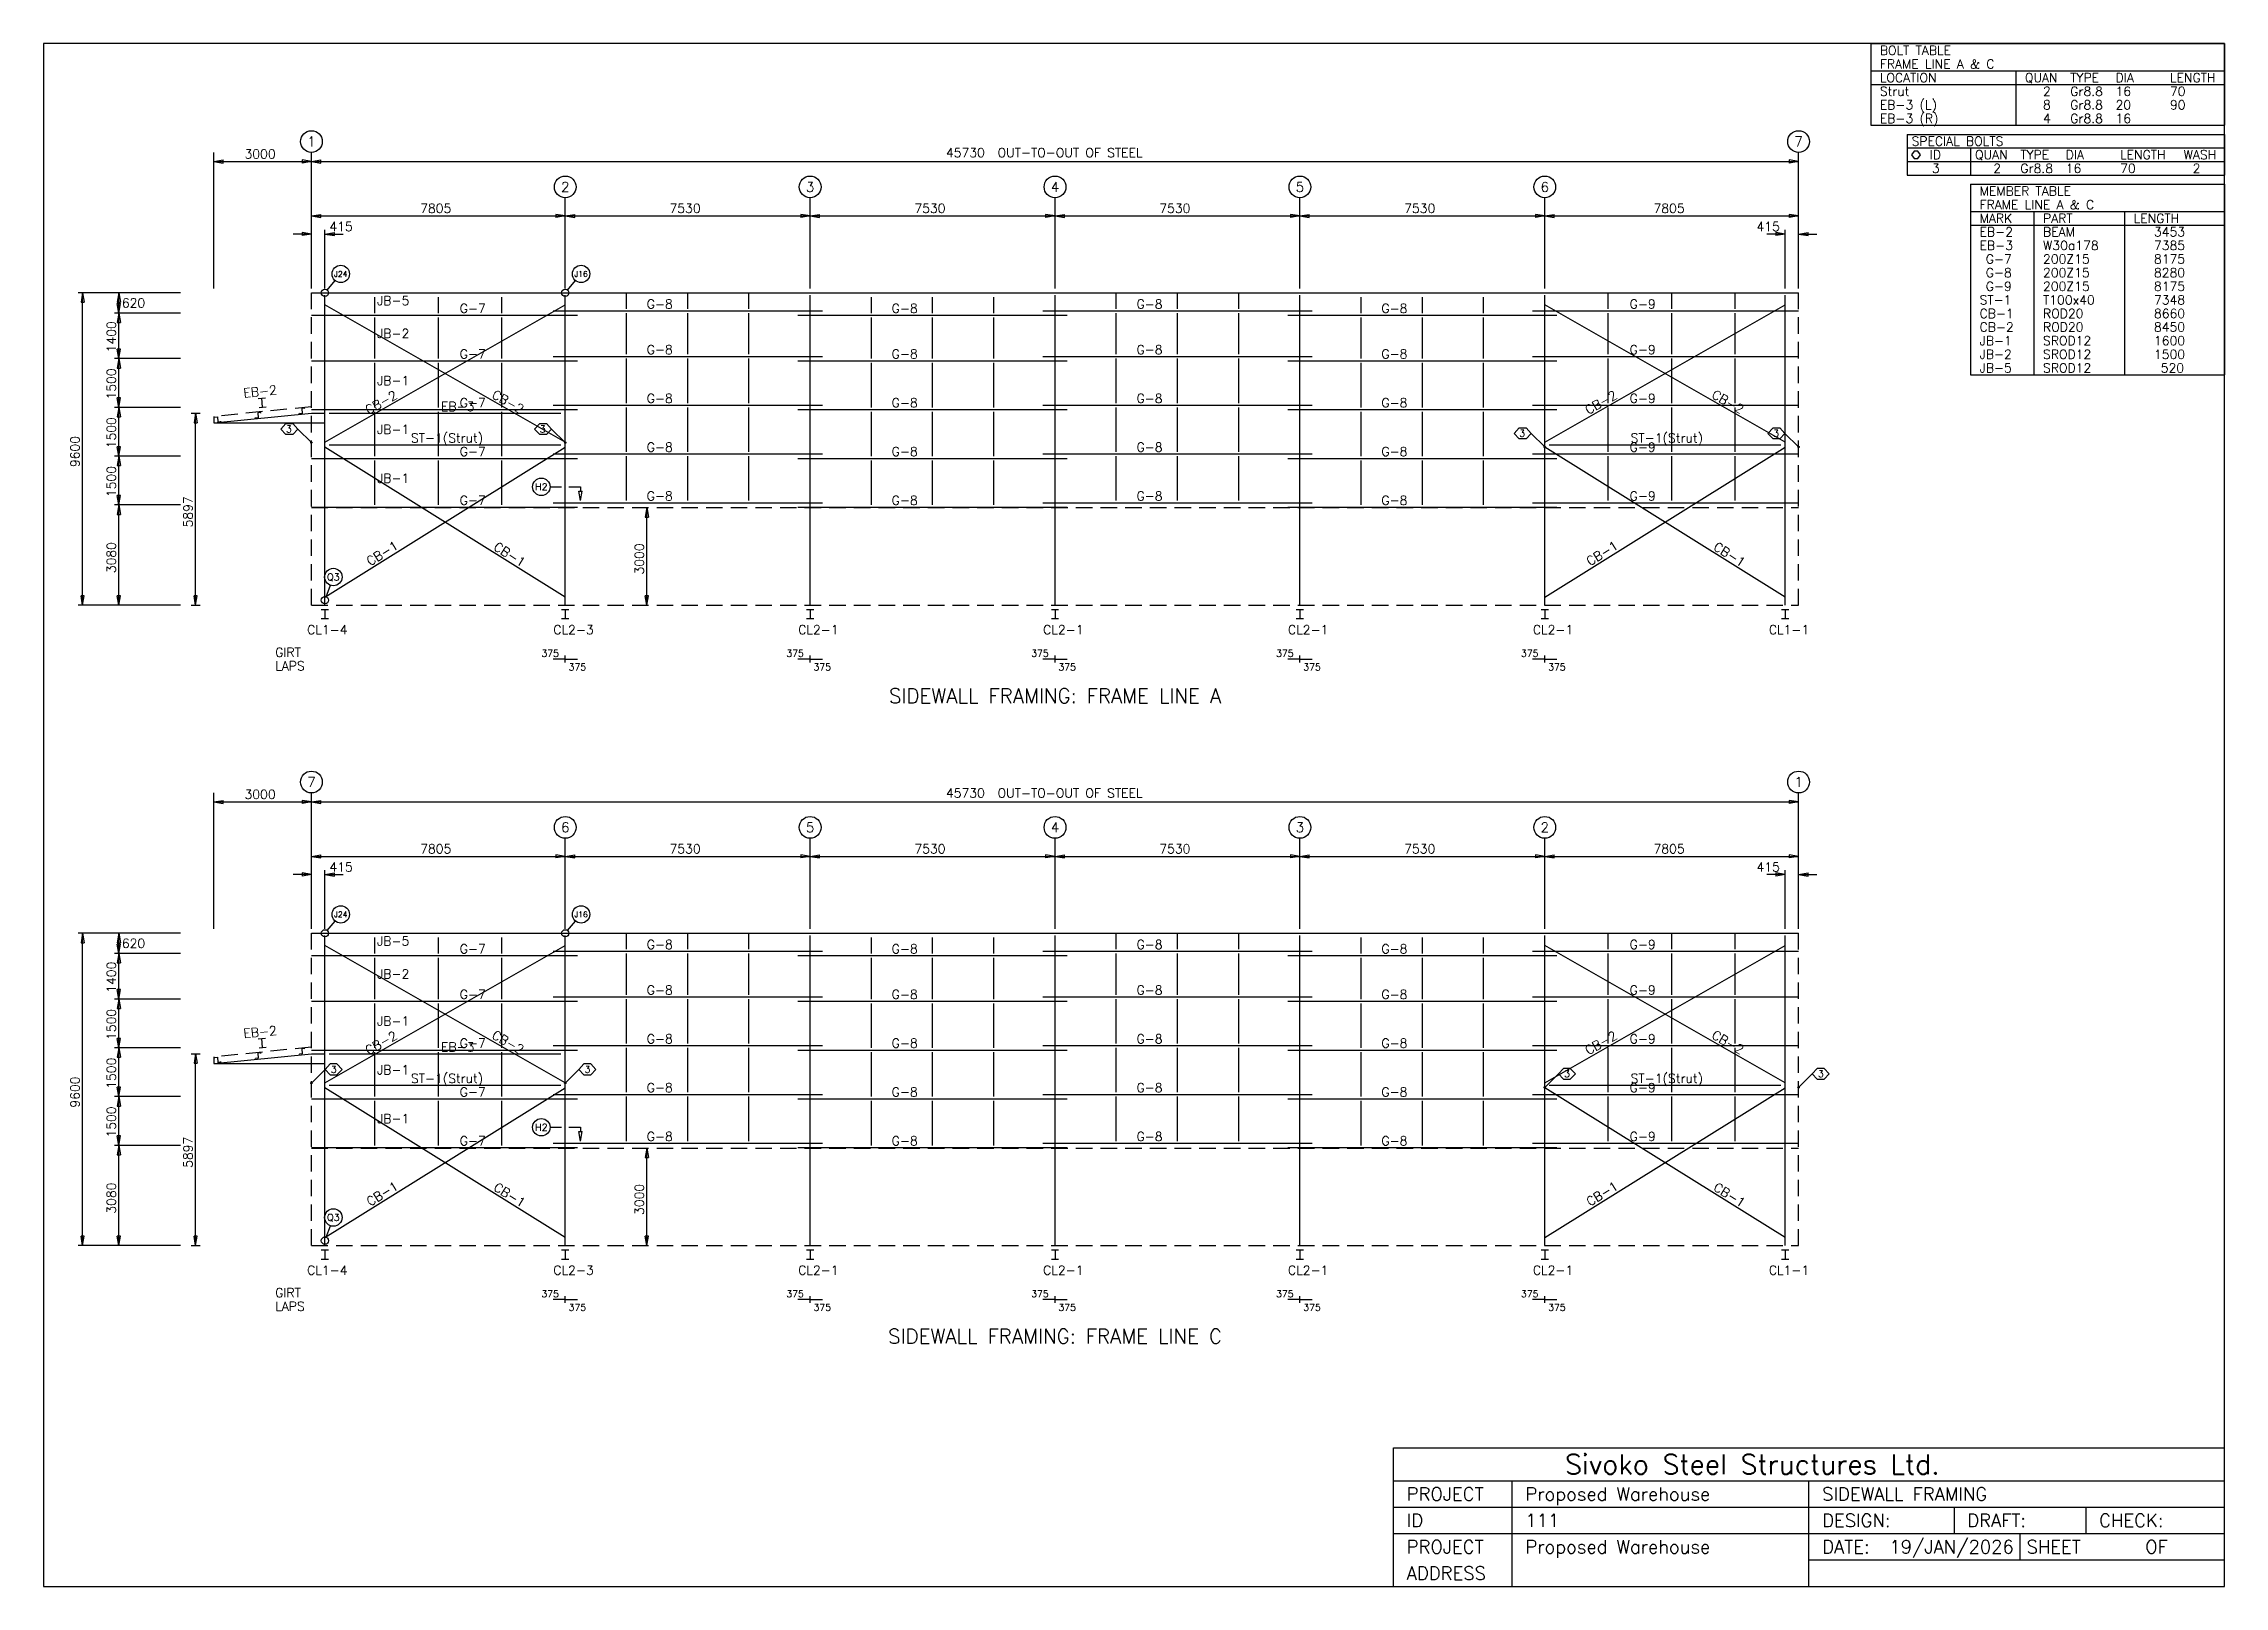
# Model space of a CAD drawing. Extents: x 0 to 67059, y 0 to 47420.
import ezdxf
from ezdxf.enums import TextEntityAlignment as Align

# ---------------------------------------------------------------- set-up
doc = ezdxf.new("R2010")
doc.units = 0
doc.linetypes.add('CONTIN', pattern=[0])
doc.linetypes.add('DASHED', pattern=[758.33, 506.93, -251.4])
doc.layers.get('0').update_dxf_attribs({"linetype": 'CONTIN'})
for name, color, linetype in [('1', 7, 'CONTIN'), ('10', 10, 'CONTIN'), ('11', 7, 'CONTIN'), ('12', 6, 'CONTIN'), ('13', 1, 'CONTIN'), ('14', 7, 'CONTIN'), ('15', 7, 'CONTIN'), ('2', 6, 'CONTIN'), ('22', 7, 'CONTIN'), ('26', 7, 'CONTIN'), ('3', 7, 'CONTIN'), ('4', 7, 'CONTIN'), ('5', 5, 'DASHED'), ('7', 7, 'CONTIN')]:
    doc.layers.add(name, color=color, linetype=linetype)
doc.styles.add('SIMPLEX', font='SIMPLEX')

msp = doc.modelspace()

# ---------------------------------------------------------------- texts
at = {"layer": '14', "style": 'SIMPLEX'}
for s, height, p in [('Sivoko Steel Structures Ltd.', 608.317322, (46781.3555, 3447.1311)), ('PROJECT', 405.544861, (41914.8164, 2636.04175)), ('Proposed Warehouse', 405.544861, (45564.7188, 2636.04175)), ('SIDEWALL FRAMING', 405.544861, (54689.4766, 2636.04175)), ('ID', 405.544861, (41914.8164, 1824.95178)), ('111', 405.544861, (45564.7188, 1824.95178)), ('DESIGN:', 405.544861, (54689.4766, 1824.95178)), ('DRAFT:', 405.544861, (59150.4688, 1824.95178)), ('CHECK:', 405.544861, (63205.9219, 1824.95178)), ('PROJECT', 405.544861, (41914.8164, 1013.86218)), ('Proposed Warehouse', 405.544861, (45564.7188, 1013.86218)), ('DATE:', 405.544861, (54689.4766, 1013.86218)), ('19/JAN/2026', 405.544861, (56757.7617, 1013.86218)), ('SHEET', 405.544861, (60975.4258, 1013.86218)), ('OF', 405.544861, (64625.332, 1013.86218)), ('ADDRESS', 405.544861, (41914.8164, 202.77243))]:
    msp.add_text(s, height=height, dxfattribs=at).set_placement(p)

# ---------------------------------------------------------------- blocks, each defined once
blk = doc.blocks.new('WCOL')
for p, q in [((-10.2, 0), (10.2, 0)), ((0, 0), (0, -25.4)), ((-10.2, -25.4), (10.2, -25.4))]:
    blk.add_line(p, q)
blk = doc.blocks.new('HEXAGON')
for p, q in [((7.6, 10.2), (0, 0)), ((0, 0), (7.6, -10.2)), ((17.8, 10.2), (7.6, 10.2)), ((25.4, 0), (17.8, 10.2)), ((17.8, -10.2), (25.4, 0)), ((7.6, -10.2), (17.8, -10.2))]:
    blk.add_line(p, q)
blk = doc.blocks.new('ARROW')
for p, q in [((0, 0), (-290, 48)), ((-290, 48), (-290, -48)), ((0, 0), (-290, -48))]:
    blk.add_line(p, q)
blk = doc.blocks.new('ARROWP')
for p, q in [((0, 0), (-290, 48)), ((-290, 48), (-290, -48)), ((0, 0), (-290, -48))]:
    blk.add_line(p, q)
blk = doc.blocks.new('CUTSEC')
at = {"layer": '7'}
for p, q in [((-468.40427, 0), (-111.52484, 0)), ((111.524841, 0), (468.404297, 0)), ((468.404297, 0), (468.404297, 133.829819))]:
    blk.add_line(p, q, dxfattribs=at)
at = {"layer": '7', "rotation": 90}
blk.add_blockref('ARROWP', (468.404297, 423.794373), dxfattribs=at)
blk = doc.blocks.new('ZCOL')
for p, q in [((10.2, 0), (0, 0)), ((0, 0), (0, -25.4)), ((10.2, -2.5), (10.2, 0)), ((-10.2, -25.4), (-10.2, -22.9)), ((0, -25.4), (-10.2, -25.4))]:
    blk.add_line(p, q)
blk = doc.blocks.new('SW1FRM')
at = {"layer": '1'}
for p, q in [((0, 9600), (8157.6958, 9600)), ((1951.25085, 8980), (1951.25085, 9466.1709)), ((3902.49878, 8980), (3902.49878, 9466.1709)), ((5853.75, 8980), (5853.75, 9466.1709)), ((7452.30469, 9600), (15687.6963, 9600)), ((9687.50098, 9113.8291), (9687.50098, 9600)), ((11570.001, 9113.8291), (11570.001, 9600)), ((13452.499, 9113.8291), (13452.499, 9600)), ((14982.3057, 9600), (23217.6953, 9600)), ((17217.5, 8980), (17217.5, 9466.1709)), ((19100.002, 8980), (19100.002, 9466.1709)), ((20982.498, 8980), (20982.498, 9466.1709)), ((22512.3066, 9600), (30747.6953, 9600)), ((24747.502, 9113.8291), (24747.502, 9600)), ((26630.002, 9113.8291), (26630.002, 9600)), ((28512.502, 9113.8291), (28512.502, 9600)), ((30042.3047, 9600), (38277.6953, 9600)), ((32277.5, 8980), (32277.5, 9466.1709)), ((34160, 8980), (34160, 9466.1709)), ((36042.5, 8980), (36042.5, 9466.1709)), ((37572.3047, 9600), (45730, 9600)), ((39876.25, 9113.8291), (39876.25, 9600)), ((41827.5, 9113.8291), (41827.5, 9600)), ((43778.75, 9113.8291), (43778.75, 9600)), ((0, 8913.08496), (8180.00049, 8913.08496)), ((415, 5006.2002), (7804.99951, 9228.28516)), ((7804.99951, 5006.2002), (415, 9228.28516)), ((1951.25085, 7580), (1951.25085, 8846.1709)), ((3902.49878, 7580), (3902.49878, 8846.1709)), ((5853.75, 7580), (5853.75, 8846.1709)), ((7430, 9046.91406), (15710.002, 9046.91406)), ((9687.50098, 7713.8291), (9687.50098, 8980)), ((11570.001, 7713.8291), (11570.001, 8980)), ((13452.499, 7713.8291), (13452.499, 8980)), ((14960, 8913.08496), (23240.002, 8913.08496)), ((17217.5, 7580), (17217.5, 8846.1709)), ((19100.002, 7580), (19100.002, 8846.1709)), ((20982.498, 7580), (20982.498, 8846.1709)), ((22490, 9046.91406), (30770, 9046.91406)), ((24747.502, 7713.8291), (24747.502, 8980)), ((26630.002, 7713.8291), (26630.002, 8980)), ((28512.502, 7713.8291), (28512.502, 8980)), ((30020, 8913.08496), (38300, 8913.08496)), ((32277.5, 7580), (32277.5, 8846.1709)), ((34160, 7580), (34160, 8846.1709)), ((36042.5, 7580), (36042.5, 8846.1709)), ((37550, 9046.91406), (45730, 9046.91406)), ((37925, 5006.2002), (45314.9961, 9228.28516)), ((45314.9961, 5006.2002), (37925, 9228.28516)), ((39876.25, 7713.8291), (39876.25, 8980)), ((41827.5, 7713.8291), (41827.5, 8980)), ((43778.75, 7713.8291), (43778.75, 8980)), ((0, 7513.08545), (8180.00049, 7513.08545)), ((1951.25085, 6080), (1951.25085, 7446.1709)), ((3902.49878, 6080), (3902.49878, 7446.1709)), ((5853.75, 6080), (5853.75, 7446.1709)), ((7430, 7646.91455), (15710.002, 7646.91455)), ((9687.50098, 6213.82959), (9687.50098, 7580)), ((11570.001, 6213.82959), (11570.001, 7580)), ((13452.499, 6213.82959), (13452.499, 7580)), ((14960, 7513.08545), (23240.002, 7513.08545)), ((17217.5, 6080), (17217.5, 7446.1709)), ((19100.002, 6080), (19100.002, 7446.1709)), ((20982.498, 6080), (20982.498, 7446.1709)), ((22490, 7646.91455), (30770, 7646.91455)), ((24747.502, 6213.82959), (24747.502, 7580)), ((26630.002, 6213.82959), (26630.002, 7580)), ((28512.502, 6213.82959), (28512.502, 7580)), ((30020, 7513.08545), (38300, 7513.08545)), ((32277.5, 6080), (32277.5, 7446.1709)), ((34160, 6080), (34160, 7446.1709)), ((36042.5, 6080), (36042.5, 7446.1709)), ((37550, 7646.91455), (45730, 7646.91455)), ((39876.25, 6213.82959), (39876.25, 7580)), ((41827.5, 6213.82959), (41827.5, 7580)), ((43778.75, 6213.82959), (43778.75, 7580)), ((7430, 6146.91504), (15710.002, 6146.91504)), ((9687.50098, 4713.82959), (9687.50098, 6080)), ((11570.001, 4713.82959), (11570.001, 6080)), ((13452.499, 4713.82959), (13452.499, 6080)), ((22490, 6146.91504), (30770, 6146.91504)), ((24747.502, 4713.82959), (24747.502, 6080)), ((26630.002, 4713.82959), (26630.002, 6080)), ((28512.502, 4713.82959), (28512.502, 6080)), ((37550, 6146.91504), (45730, 6146.91504)), ((39876.25, 4713.82959), (39876.25, 6080)), ((41827.5, 4713.82959), (41827.5, 6080)), ((43778.75, 4713.82959), (43778.75, 6080)), ((-3000.0095, 5599.99854), (0, 5900.00049)), ((-3000.0095, 5599.99854), (0, 5599.99854)), ((-3000.0095, 5599.99854), (-3000.0095, 5599.99854)), ((0, 6013.08496), (8180.00049, 6013.08496)), ((0, 5900.00049), (415, 5900.00049)), ((0, 5599.99854), (415, 5599.99854)), ((548.82983, 5896.7998), (7671.17139, 5896.7998)), ((1951.25085, 4580), (1951.25085, 5946.17041)), ((3902.49878, 4580), (3902.49878, 5946.17041)), ((5853.75, 4580), (5853.75, 5946.17041)), ((14960, 6013.08496), (23240.002, 6013.08496)), ((17217.5, 4580), (17217.5, 5946.17041)), ((19100.002, 4580), (19100.002, 5946.17041)), ((20982.498, 4580), (20982.498, 5946.17041)), ((30020, 6013.08496), (38300, 6013.08496)), ((32277.5, 4580), (32277.5, 5946.17041)), ((34160, 4580), (34160, 5946.17041)), ((36042.5, 4580), (36042.5, 5946.17041)), ((415, 250), (7804.99951, 4853.80029)), ((7804.99951, 250), (415, 4853.80029)), ((548.82983, 4930), (7671.17139, 4930)), ((37925, 250), (45314.9961, 4853.80029)), ((45314.9961, 250), (37925, 4853.80029)), ((38058.8281, 4930), (45181.1719, 4930)), ((0, 4513.08496), (8180.00049, 4513.08496)), ((1951.25085, 3080), (1951.25085, 4446.16992)), ((3902.49878, 3080), (3902.49878, 4446.16992)), ((5853.75, 3080), (5853.75, 4446.16992)), ((7430, 4646.91455), (15710.002, 4646.91455)), ((9687.50098, 3213.82983), (9687.50098, 4580)), ((11570.001, 3213.82983), (11570.001, 4580)), ((13452.499, 3213.82983), (13452.499, 4580)), ((14960, 4513.08496), (23240.002, 4513.08496)), ((17217.5, 3080), (17217.5, 4446.16992)), ((19100.002, 3080), (19100.002, 4446.16992)), ((20982.498, 3080), (20982.498, 4446.16992)), ((22490, 4646.91455), (30770, 4646.91455)), ((24747.502, 3213.82983), (24747.502, 4580)), ((26630.002, 3213.82983), (26630.002, 4580)), ((28512.502, 3213.82983), (28512.502, 4580)), ((30020, 4513.08496), (38300, 4513.08496)), ((32277.5, 3080), (32277.5, 4446.16992)), ((34160, 3080), (34160, 4446.16992)), ((36042.5, 3080), (36042.5, 4446.16992)), ((37550, 4646.91455), (45730, 4646.91455)), ((39876.25, 3213.82983), (39876.25, 4580)), ((41827.5, 3213.82983), (41827.5, 4580)), ((43778.75, 3213.82983), (43778.75, 4580)), ((0, 3013.08521), (8180.00049, 3013.08521)), ((7430, 3146.91479), (15710.002, 3146.91479)), ((14960, 3013.08521), (23240.002, 3013.08521)), ((22490, 3146.91479), (30770, 3146.91479)), ((30020, 3013.08521), (38300, 3013.08521)), ((37550, 3146.91479), (45730, 3146.91479))]:
    blk.add_line(p, q, dxfattribs=at)
at = {"layer": '12'}
for p, q in [((-2999.9998, 9733.83008), (-2999.9998, 13916.0107)), ((0, 9733.83008), (0, 13916.0107)), ((0.00017, 9733.83008), (0.00017, 13916.0107)), ((45730, 9733.83008), (45730, 13916.0107)), ((7804.99951, 9733.83008), (7804.99951, 12521.9502)), ((15335, 9733.83008), (15335, 12521.9502)), ((22865, 9733.83008), (22865, 12521.9502)), ((30395.002, 9733.83008), (30395.002, 12521.9502)), ((37925, 9733.83008), (37925, 12521.9502)), ((45730, 9733.83008), (45730, 12521.9502)), ((415, 9733.83008), (415, 11540.5322)), ((45314.9961, 9733.83008), (45314.9961, 11540.5322)), ((-6055.7808, 9600), (-7171.0288, 9600)), ((-4026.0283, 9600), (-6055.7808, 9600)), ((-5921.9507, 9600), (-5921.9507, 9600)), ((-4026.0283, 8980), (-6055.7808, 8980)), ((-5921.9507, 8980), (-5921.9507, 8980)), ((-5921.9507, 8980), (-5921.9507, 8980)), ((-4026.0283, 7580), (-6055.7808, 7580)), ((-5921.9507, 7580), (-5921.9507, 7580)), ((-5921.9507, 7580), (-5921.9507, 7580)), ((-4026.0283, 6080), (-6055.7808, 6080)), ((-5921.9507, 6080), (-5921.9507, 6080)), ((-5921.9507, 6080), (-5921.9507, 6080)), ((-3700.748, 5896.7998), (-3421.9355, 5896.7998)), ((-4026.0283, 4580), (-6055.7808, 4580)), ((-5921.9507, 4580), (-5921.9507, 4580)), ((-5921.9507, 4580), (-5921.9507, 4580)), ((-4026.0283, 3080), (-6055.7808, 3080)), ((-5921.9507, 3080), (-5921.9507, 3080)), ((-5921.9507, 3080), (-5921.9507, 3080)), ((-6055.7808, 0), (-7171.0288, 0)), ((-4026.0283, 0), (-6055.7808, 0)), ((-5921.9507, 0), (-5921.9507, 0)), ((-3700.748, 0), (-3421.9355, 0))]:
    blk.add_line(p, q, dxfattribs=at)
at = {"layer": '13'}
for centre in [(0, 14250.5859), (45730, 14250.5859), (7804.99951, 12856.5254), (15335, 12856.5254), (22865, 12856.5254), (30395.002, 12856.5254), (37925, 12856.5254)]:
    blk.add_circle(centre, 334.57452, dxfattribs=at)
at = {"layer": '2'}
for p, q in [((-3000, 13637.1982), (0, 13637.1982)), ((0, 13637.1982), (45730, 13637.1982)), ((0, 11406.7031), (-557.62421, 11406.7031)), ((0, 11964.3271), (45730, 11964.3271)), ((415, 11406.7031), (972.62415, 11406.7031)), ((45314.9961, 11406.7031), (44757.3711, 11406.7031)), ((45730, 11406.7031), (46287.625, 11406.7031)), ((-7037.1992, 0), (-7037.1992, 9600)), ((-5921.9507, 8980), (-5921.9507, 9600)), ((-5921.9507, 7580), (-5921.9507, 8980)), ((-5921.9507, 6080), (-5921.9507, 7580)), ((-5921.9507, 4580), (-5921.9507, 6080)), ((-3561.3416, 0), (-3561.3416, 5896.7998)), ((0, 4996.91504), (-418.21817, 5415.1333)), ((7804.99951, 4996.91504), (7386.78223, 5415.1333)), ((37925, 4863.08545), (37506.7813, 5281.30371)), ((45730, 4863.08545), (45311.7773, 5281.30371)), ((-5921.9507, 3080), (-5921.9507, 4580)), ((-5921.9507, 0), (-5921.9507, 3080)), ((10315, 0), (10315, 3000)), ((7804.99951, -1656.1438), (7430, -1656.1438)), ((7804.99951, -1760.6984), (7804.99951, -1551.5892)), ((7804.99951, -1760.6984), (7804.99951, -1551.5892)), ((7804.99951, -1656.1438), (8180.00049, -1656.1438)), ((15335, -1656.1438), (14960, -1656.1438)), ((15335, -1760.6984), (15335, -1551.5892)), ((15335, -1760.6984), (15335, -1551.5892)), ((15335, -1656.1438), (15710.002, -1656.1438)), ((22865, -1656.1438), (22490, -1656.1438)), ((22865, -1760.6984), (22865, -1551.5892)), ((22865, -1760.6984), (22865, -1551.5892)), ((22865, -1656.1438), (23240.002, -1656.1438)), ((30395.002, -1656.1438), (30020, -1656.1438)), ((30395.002, -1760.6984), (30395.002, -1551.5892)), ((30395.002, -1760.6984), (30395.002, -1551.5892)), ((30395.002, -1656.1438), (30770, -1656.1438)), ((37925, -1656.1438), (37550, -1656.1438)), ((37925, -1760.6984), (37925, -1551.5892)), ((37925, -1760.6984), (37925, -1551.5892)), ((37925, -1656.1438), (38300, -1656.1438))]:
    blk.add_line(p, q, dxfattribs=at)
for centre in [(0, 4996.91504), (7804.99951, 4996.91504), (37925, 4863.08545), (45730, 4863.08545)]:
    blk.add_circle(centre, 20.91091, dxfattribs=at)
at = {"layer": '4'}
for p, q in [((415, 0), (415, 9533.08496)), ((7804.99951, 0), (7804.99951, 9533.08496)), ((15335, 0), (15335, 9533.08496)), ((22865, 0), (22865, 9533.08496)), ((30395.002, 0), (30395.002, 9533.08496)), ((37925, 0), (37925, 9533.08496)), ((45314.9961, 0), (45314.9961, 9533.08496))]:
    blk.add_line(p, q, dxfattribs=at)
at = {"layer": '5'}
for p, q in [((0, 0), (0, 9600)), ((45730, 0), (45730, 9600)), ((0, 6100), (-3000, 5800)), ((-3000, 5800), (-3000, 5599.99854)), ((0, 0), (0, 3000)), ((0, 3000), (45730, 3000)), ((45730, 0), (45730, 3000)), ((0, 0), (45730, 0))]:
    blk.add_line(p, q, dxfattribs=at)
at = {"layer": '7'}
for p, q in [((486.68802, 9685.43164), (730.42731, 9975.90039)), ((7876.68799, 9685.43164), (8120.42773, 9975.90039)), ((453.14587, 257.1983), (582.84192, 613.51245))]:
    blk.add_line(p, q, dxfattribs=at)
for centre, radius in [((902.47864, 10180.9365), 267.65961), ((8292.47852, 10180.9365), 267.65961), ((415, 9600), 111.52484), ((7804.99951, 9600), 111.52484), ((7068.93652, 3637.62402), 267.65961), ((674.39209, 865.02838), 267.65961), ((415, 152.39999), 111.52484)]:
    blk.add_circle(centre, radius, dxfattribs=at)
at = {"layer": '10', "rotation": 5.711}
for name, p, xscale, yscale, zscale in [('WCOL', (-1500.0048, 6087.72119), 10.9768543, -10.976854, -10.976854), ('ZCOL', (-298.51117, 6047.8418), 8.75, 6.11771917, 6.11771917), ('ZCOL', (-2889.4265, 5788.75146), -8.75, 6.11771917, 6.11771917), ('ZCOL', (-1649.2555, 5912.76758), 8.75, 6.11771917, 6.11771917)]:
    blk.add_blockref(name, p, dxfattribs=dict(at, xscale=xscale, yscale=yscale, zscale=zscale))
at = {"layer": '10', "xscale": 10.9768543, "yscale": 10.9768543, "zscale": 10.9768543}
for p in [(415, -133.8298), (7804.99951, -133.8298), (15335, -133.8298), (22865, -133.8298), (30395.002, -133.8298), (37925, -133.8298), (45314.9961, -133.8298)]:
    blk.add_blockref('WCOL', p, dxfattribs=at)
at = {"layer": '2'}
for p, rotation in [((-3000, 13637.1982), 180), ((0, 13637.1982), 180), ((0, 11964.3271), 180), ((415, 11406.7031), 180), ((7804.99951, 11964.3271), 180), ((15335, 11964.3271), 180), ((22865, 11964.3271), 180), ((30395.002, 11964.3271), 180), ((37925, 11964.3271), 180), ((45730, 11406.7031), 180), ((-7037.1992, 9600), 90), ((-5921.9507, 9600), 90), ((-5921.9507, 8980), 270), ((-5921.9507, 8980), 90), ((-5921.9507, 7580), 270), ((-5921.9507, 7580), 90), ((-5921.9507, 6080), 270), ((-5921.9507, 6080), 90), ((-3561.3416, 5896.7998), 90), ((-5921.9507, 4580), 270), ((-5921.9507, 4580), 90), ((-5921.9507, 3080), 270), ((-5921.9507, 3080), 90), ((10315, 3000), 90), ((-7037.1992, 0), 270), ((-5921.9507, 0), 270), ((-3561.3416, 0), 270), ((10315, 0), 270)]:
    blk.add_blockref('ARROW', p, dxfattribs=dict(at, rotation=rotation))
for p in [(0, 13637.1982), (45730, 13637.1982), (0, 11406.7031), (7804.99951, 11964.3271), (15335, 11964.3271), (22865, 11964.3271), (30395.002, 11964.3271), (37925, 11964.3271), (45314.9961, 11406.7031), (45730, 11964.3271)]:
    blk.add_blockref('ARROW', p, dxfattribs=at)
at = {"layer": '2', "xscale": -20.581604, "yscale": 16.4652825, "zscale": 16.4652825}
for p in [(-418.21817, 5415.1333), (7386.78223, 5415.1333), (37506.7813, 5281.30371), (45311.7773, 5281.30371)]:
    blk.add_blockref('HEXAGON', p, dxfattribs=at)
at = {"layer": '7', "yscale": -1, "zscale": -1}
blk.add_blockref('CUTSEC', (7804.99951, 3637.62402), dxfattribs=at)
at = {"layer": '11', "style": 'SIMPLEX'}
for s, height, p in [('3000', 278.812103, (-2057.6243, 13730.1357)), ('45730', 278.812103, (19512.2852, 13771.0273)), ('7805', 278.812103, (3344.87573, 12057.2646)), ('7530', 278.812103, (11012.376, 12057.2646)), ('7530', 278.812103, (18542.377, 12057.2646)), ('7530', 278.812103, (26072.377, 12057.2646)), ('7530', 278.812103, (33602.375, 12057.2646)), ('7805', 278.812103, (41269.875, 12057.2646)), ('415', 278.812103, (554.40607, 11499.6406)), ('415', 278.812103, (44436.7383, 11499.6406)), ('620', 278.812103, (-5829.0137, 9150.59375)), ('375', 209.109085, (7073.11865, -1586.4408)), ('375', 209.109085, (7909.55518, -2004.6591)), ('375', 209.109085, (14603.1182, -1586.4408)), ('375', 209.109085, (15439.5557, -2004.6591)), ('375', 209.109085, (22133.1191, -1586.4408)), ('375', 209.109085, (22969.5566, -2004.6591)), ('375', 209.109085, (29663.1191, -1586.4408)), ('375', 209.109085, (30499.5547, -2004.6591)), ('375', 209.109085, (37193.1172, -1586.4408)), ('375', 209.109085, (38029.5547, -2004.6591))]:
    blk.add_text(s, height=height, dxfattribs=at).set_placement(p)
for s, p in [('1400', (-6014.8882, 7771.16797)), ('1500', (-6014.8882, 6321.16797)), ('1500', (-6014.8882, 4821.16797)), ('9600', (-7130.1367, 4242.37598)), ('1500', (-6014.8882, 3321.16772)), ('5897', (-3654.2793, 2390.77563)), ('3080', (-6014.8882, 982.37579)), ('3000', (10222.0625, 942.37579))]:
    blk.add_text(s, height=278.812103, rotation=90, dxfattribs=at).set_placement(p)
at = {"layer": '13', "style": 'SIMPLEX'}
for s, p in [('1', (0, 14100.0273)), ('7', (45730, 14100.0273)), ('2', (7804.99951, 12705.9668)), ('3', (15335, 12705.9668)), ('4', (22865, 12705.9668)), ('5', (30395.002, 12705.9668)), ('6', (37925, 12705.9668))]:
    blk.add_text(s, height=301.1171, dxfattribs=at).set_placement(p, align=Align.CENTER)
at = {"layer": '15', "style": 'SIMPLEX'}
blk.add_text(' OUT-TO-OUT OF STEEL', height=278.812103, dxfattribs=at).set_placement((20906.3457, 13771.0273))
blk.add_text('SIDEWALL FRAMING: FRAME LINE A', height=446.099365, dxfattribs=at).set_placement((22865, -3008.3823), align=Align.CENTER)
at = {"layer": '2', "style": 'SIMPLEX'}
for s, height, p in [('3', 209.10908, (-784.15906, 5310.5791)), ('3', 209.10908, (7020.8418, 5310.5791)), ('3', 209.10908, (37140.8398, 5176.74902)), ('3', 209.10908, (44945.8398, 5176.74902)), ('GIRT', 278.812103, (-1115.2484, -1586.4409)), ('LAPS', 278.812103, (-1115.2484, -2004.6591))]:
    blk.add_text(s, height=height, dxfattribs=at).set_placement(p)
at = {"layer": '3', "style": 'SIMPLEX'}
for s, p in [('JB-5', (2018.16577, 9223.08496)), (' G-8', (10119.9189, 9116.61719)), (' G-8', (25179.9199, 9116.61719)), (' G-9', (40343.043, 9116.61719)), (' G-7', (4369.29248, 8982.78809)), (' G-8', (17649.918, 8982.78809)), (' G-8', (32709.9199, 8982.78809)), ('JB-2', (2018.16577, 8213.08496)), (' G-7', (4369.29248, 7582.7876)), (' G-8', (10119.9189, 7716.61719)), (' G-8', (17649.918, 7582.7876)), (' G-8', (25179.9199, 7716.61719)), (' G-8', (32709.9199, 7582.7876)), (' G-9', (40343.043, 7716.61719)), ('JB-1', (2018.16577, 6763.08545)), ('EB-3', (3984.5354, 5966.50293)), (' G-7', (4369.29248, 6082.7876)), (' G-8', (10119.9189, 6216.61816)), (' G-8', (17649.918, 6082.7876)), (' G-8', (25179.9199, 6216.61816)), (' G-8', (32709.9199, 6082.7876)), (' G-9', (40343.043, 6216.61816)), ('JB-1', (2018.16577, 5263.08496)), ('ST-1(Strut)', (3057.48511, 4999.70313)), (' G-7', (4369.29248, 4582.78809)), (' G-8', (10119.9189, 4716.61768)), (' G-8', (17649.918, 4582.78809)), (' G-8', (25179.9199, 4716.61768)), (' G-8', (32709.9199, 4582.78809)), (' G-9', (40343.043, 4716.61768)), ('ST-1(Strut)', (40567.4844, 4999.70313)), ('JB-1', (2018.16577, 3763.08521)), (' G-7', (4369.29248, 3082.78809)), (' G-8', (10119.9189, 3216.61792)), (' G-8', (17649.918, 3082.78809)), (' G-8', (25179.9199, 3216.61792)), (' G-8', (32709.9199, 3082.78809)), (' G-9', (40343.043, 3216.61792)), (' CL1-4', (-323.85208, -894.98682)), (' CL2-3', (7247.37598, -894.98682)), (' CL2-1', (14777.374, -894.98682)), (' CL2-1', (22307.377, -894.98682)), (' CL2-1', (29837.377, -894.98682)), (' CL2-1', (37367.375, -894.98682)), (' CL1-1', (44624.9375, -894.98682))]:
    blk.add_text(s, height=278.812103, dxfattribs=at).set_placement(p)
for s, rotation, p in [('EB-2', 5.711, (-2075.6687, 6380.4082)), ('CB-2', 29.74, (1755.85168, 5852.53809)), ('CB-2', -29.74, (5520.00684, 6391.94873)), ('CB-2', 29.74, (39265.8516, 5852.53809)), ('CB-2', -29.74, (43030.0039, 6391.94873)), ('CB-1', 31.922, (1805.59509, 1198.43115)), ('CB-1', -31.922, (5574.30762, 1721.79236)), ('CB-1', 31.922, (39315.5938, 1198.4314)), ('CB-1', -31.922, (43084.3047, 1721.79236))]:
    blk.add_text(s, height=278.812103, rotation=rotation, dxfattribs=at).set_placement(p)
at = {"layer": '7', "style": 'SIMPLEX'}
for s, height, p in [('J24', 171.302139, (902.47864, 10180.9365)), ('J16', 171.302139, (8292.47852, 10180.9365)), ('H2', 214.127701, (7068.93652, 3637.62402)), ('Q3', 214.127701, (674.39209, 865.02838))]:
    blk.add_text(s, height=height, dxfattribs=at).set_placement(p, align=Align.MIDDLE_CENTER)
blk = doc.blocks.new('SW2FRM')
at = {"layer": '1'}
for p, q in [((0, 9600), (8157.6958, 9600)), ((1951.25085, 8980), (1951.25085, 9466.1709)), ((3902.49878, 8980), (3902.49878, 9466.1709)), ((5853.75, 8980), (5853.75, 9466.1709)), ((7452.30469, 9600), (15687.6963, 9600)), ((9687.50098, 9113.8291), (9687.50098, 9600)), ((11570.001, 9113.8291), (11570.001, 9600)), ((13452.499, 9113.8291), (13452.499, 9600)), ((14982.3057, 9600), (23217.6953, 9600)), ((17217.5, 8980), (17217.5, 9466.1709)), ((19100.002, 8980), (19100.002, 9466.1709)), ((20982.498, 8980), (20982.498, 9466.1709)), ((22512.3066, 9600), (30747.6953, 9600)), ((24747.502, 9113.8291), (24747.502, 9600)), ((26630.002, 9113.8291), (26630.002, 9600)), ((28512.502, 9113.8291), (28512.502, 9600)), ((30042.3047, 9600), (38277.6953, 9600)), ((32277.5, 8980), (32277.5, 9466.1709)), ((34160, 8980), (34160, 9466.1709)), ((36042.5, 8980), (36042.5, 9466.1709)), ((37572.3047, 9600), (45730, 9600)), ((39876.25, 9113.8291), (39876.25, 9600)), ((41827.5, 9113.8291), (41827.5, 9600)), ((43778.75, 9113.8291), (43778.75, 9600)), ((0, 8913.08496), (8180.00049, 8913.08496)), ((415, 5006.2002), (7804.99951, 9228.28516)), ((7804.99951, 5006.2002), (415, 9228.28516)), ((1951.25085, 7580), (1951.25085, 8846.1709)), ((3902.49878, 7580), (3902.49878, 8846.1709)), ((5853.75, 7580), (5853.75, 8846.1709)), ((7430, 9046.91406), (15710.002, 9046.91406)), ((9687.50098, 7713.8291), (9687.50098, 8980)), ((11570.001, 7713.8291), (11570.001, 8980)), ((13452.499, 7713.8291), (13452.499, 8980)), ((14960, 8913.08496), (23240.002, 8913.08496)), ((17217.5, 7580), (17217.5, 8846.1709)), ((19100.002, 7580), (19100.002, 8846.1709)), ((20982.498, 7580), (20982.498, 8846.1709)), ((22490, 9046.91406), (30770, 9046.91406)), ((24747.502, 7713.8291), (24747.502, 8980)), ((26630.002, 7713.8291), (26630.002, 8980)), ((28512.502, 7713.8291), (28512.502, 8980)), ((30020, 8913.08496), (38300, 8913.08496)), ((32277.5, 7580), (32277.5, 8846.1709)), ((34160, 7580), (34160, 8846.1709)), ((36042.5, 7580), (36042.5, 8846.1709)), ((37550, 9046.91406), (45730, 9046.91406)), ((37925, 5006.2002), (45314.9961, 9228.28516)), ((45314.9961, 5006.2002), (37925, 9228.28516)), ((39876.25, 7713.8291), (39876.25, 8980)), ((41827.5, 7713.8291), (41827.5, 8980)), ((43778.75, 7713.8291), (43778.75, 8980)), ((0, 7513.08545), (8180.00049, 7513.08545)), ((1951.25085, 6080), (1951.25085, 7446.1709)), ((3902.49878, 6080), (3902.49878, 7446.1709)), ((5853.75, 6080), (5853.75, 7446.1709)), ((7430, 7646.91455), (15710.002, 7646.91455)), ((9687.50098, 6213.82959), (9687.50098, 7580)), ((11570.001, 6213.82959), (11570.001, 7580)), ((13452.499, 6213.82959), (13452.499, 7580)), ((14960, 7513.08545), (23240.002, 7513.08545)), ((17217.5, 6080), (17217.5, 7446.1709)), ((19100.002, 6080), (19100.002, 7446.1709)), ((20982.498, 6080), (20982.498, 7446.1709)), ((22490, 7646.91455), (30770, 7646.91455)), ((24747.502, 6213.82959), (24747.502, 7580)), ((26630.002, 6213.82959), (26630.002, 7580)), ((28512.502, 6213.82959), (28512.502, 7580)), ((30020, 7513.08545), (38300, 7513.08545)), ((32277.5, 6080), (32277.5, 7446.1709)), ((34160, 6080), (34160, 7446.1709)), ((36042.5, 6080), (36042.5, 7446.1709)), ((37550, 7646.91455), (45730, 7646.91455)), ((39876.25, 6213.82959), (39876.25, 7580)), ((41827.5, 6213.82959), (41827.5, 7580)), ((43778.75, 6213.82959), (43778.75, 7580)), ((7430, 6146.91504), (15710.002, 6146.91504)), ((9687.50098, 4713.82959), (9687.50098, 6080)), ((11570.001, 4713.82959), (11570.001, 6080)), ((13452.499, 4713.82959), (13452.499, 6080)), ((22490, 6146.91504), (30770, 6146.91504)), ((24747.502, 4713.82959), (24747.502, 6080)), ((26630.002, 4713.82959), (26630.002, 6080)), ((28512.502, 4713.82959), (28512.502, 6080)), ((37550, 6146.91504), (45730, 6146.91504)), ((39876.25, 4713.82959), (39876.25, 6080)), ((41827.5, 4713.82959), (41827.5, 6080)), ((43778.75, 4713.82959), (43778.75, 6080)), ((-3000.0095, 5599.99854), (0, 5900.00049)), ((-3000.0095, 5599.99854), (0, 5599.99854)), ((-3000.0095, 5599.99854), (-3000.0095, 5599.99854)), ((0, 6013.08496), (8180.00049, 6013.08496)), ((0, 5900.00049), (415, 5900.00049)), ((0, 5599.99854), (415, 5599.99854)), ((548.82983, 5896.7998), (7671.17139, 5896.7998)), ((1951.25085, 4580), (1951.25085, 5946.17041)), ((3902.49878, 4580), (3902.49878, 5946.17041)), ((5853.75, 4580), (5853.75, 5946.17041)), ((14960, 6013.08496), (23240.002, 6013.08496)), ((17217.5, 4580), (17217.5, 5946.17041)), ((19100.002, 4580), (19100.002, 5946.17041)), ((20982.498, 4580), (20982.498, 5946.17041)), ((30020, 6013.08496), (38300, 6013.08496)), ((32277.5, 4580), (32277.5, 5946.17041)), ((34160, 4580), (34160, 5946.17041)), ((36042.5, 4580), (36042.5, 5946.17041)), ((415, 250), (7804.99951, 4853.80029)), ((7804.99951, 250), (415, 4853.80029)), ((548.82983, 4930), (7671.17139, 4930)), ((37925, 250), (45314.9961, 4853.80029)), ((45314.9961, 250), (37925, 4853.80029)), ((38058.8281, 4930), (45181.1719, 4930)), ((0, 4513.08496), (8180.00049, 4513.08496)), ((1951.25085, 3080), (1951.25085, 4446.16992)), ((3902.49878, 3080), (3902.49878, 4446.16992)), ((5853.75, 3080), (5853.75, 4446.16992)), ((7430, 4646.91455), (15710.002, 4646.91455)), ((9687.50098, 3213.82983), (9687.50098, 4580)), ((11570.001, 3213.82983), (11570.001, 4580)), ((13452.499, 3213.82983), (13452.499, 4580)), ((14960, 4513.08496), (23240.002, 4513.08496)), ((17217.5, 3080), (17217.5, 4446.16992)), ((19100.002, 3080), (19100.002, 4446.16992)), ((20982.498, 3080), (20982.498, 4446.16992)), ((22490, 4646.91455), (30770, 4646.91455)), ((24747.502, 3213.82983), (24747.502, 4580)), ((26630.002, 3213.82983), (26630.002, 4580)), ((28512.502, 3213.82983), (28512.502, 4580)), ((30020, 4513.08496), (38300, 4513.08496)), ((32277.5, 3080), (32277.5, 4446.16992)), ((34160, 3080), (34160, 4446.16992)), ((36042.5, 3080), (36042.5, 4446.16992)), ((37550, 4646.91455), (45730, 4646.91455)), ((39876.25, 3213.82983), (39876.25, 4580)), ((41827.5, 3213.82983), (41827.5, 4580)), ((43778.75, 3213.82983), (43778.75, 4580)), ((0, 3013.08521), (8180.00049, 3013.08521)), ((7430, 3146.91479), (15710.002, 3146.91479)), ((14960, 3013.08521), (23240.002, 3013.08521)), ((22490, 3146.91479), (30770, 3146.91479)), ((30020, 3013.08521), (38300, 3013.08521)), ((37550, 3146.91479), (45730, 3146.91479))]:
    blk.add_line(p, q, dxfattribs=at)
at = {"layer": '12'}
for p, q in [((-2999.9998, 9733.83008), (-2999.9998, 13916.0107)), ((0, 9733.83008), (0, 13916.0107)), ((0.00017, 9733.83008), (0.00017, 13916.0107)), ((45730, 9733.83008), (45730, 13916.0107)), ((7804.99951, 9733.83008), (7804.99951, 12521.9502)), ((15335, 9733.83008), (15335, 12521.9502)), ((22865, 9733.83008), (22865, 12521.9502)), ((30395.002, 9733.83008), (30395.002, 12521.9502)), ((37925, 9733.83008), (37925, 12521.9502)), ((45730, 9733.83008), (45730, 12521.9502)), ((415, 9733.83008), (415, 11540.5322)), ((45314.9961, 9733.83008), (45314.9961, 11540.5322)), ((-6055.7808, 9600), (-7171.0288, 9600)), ((-4026.0283, 9600), (-6055.7808, 9600)), ((-5921.9507, 9600), (-5921.9507, 9600)), ((-4026.0283, 8980), (-6055.7808, 8980)), ((-5921.9507, 8980), (-5921.9507, 8980)), ((-5921.9507, 8980), (-5921.9507, 8980)), ((-4026.0283, 7580), (-6055.7808, 7580)), ((-5921.9507, 7580), (-5921.9507, 7580)), ((-5921.9507, 7580), (-5921.9507, 7580)), ((-4026.0283, 6080), (-6055.7808, 6080)), ((-5921.9507, 6080), (-5921.9507, 6080)), ((-5921.9507, 6080), (-5921.9507, 6080)), ((-3700.748, 5896.7998), (-3421.9355, 5896.7998)), ((-4026.0283, 4580), (-6055.7808, 4580)), ((-5921.9507, 4580), (-5921.9507, 4580)), ((-5921.9507, 4580), (-5921.9507, 4580)), ((-4026.0283, 3080), (-6055.7808, 3080)), ((-5921.9507, 3080), (-5921.9507, 3080)), ((-5921.9507, 3080), (-5921.9507, 3080)), ((-6055.7808, 0), (-7171.0288, 0)), ((-4026.0283, 0), (-6055.7808, 0)), ((-5921.9507, 0), (-5921.9507, 0)), ((-3700.748, 0), (-3421.9355, 0))]:
    blk.add_line(p, q, dxfattribs=at)
at = {"layer": '13'}
for centre in [(0, 14250.5859), (45730, 14250.5859), (7804.99951, 12856.5254), (15335, 12856.5254), (22865, 12856.5254), (30395.002, 12856.5254), (37925, 12856.5254)]:
    blk.add_circle(centre, 334.57452, dxfattribs=at)
at = {"layer": '2'}
for p, q in [((-3000, 13637.1982), (0, 13637.1982)), ((0, 13637.1982), (45730, 13637.1982)), ((0, 11406.7031), (-557.62421, 11406.7031)), ((0, 11964.3271), (45730, 11964.3271)), ((415, 11406.7031), (972.62415, 11406.7031)), ((45314.9961, 11406.7031), (44757.3711, 11406.7031)), ((45730, 11406.7031), (46287.625, 11406.7031)), ((-7037.1992, 0), (-7037.1992, 9600)), ((-5921.9507, 8980), (-5921.9507, 9600)), ((-5921.9507, 7580), (-5921.9507, 8980)), ((-5921.9507, 6080), (-5921.9507, 7580)), ((-5921.9507, 4580), (-5921.9507, 6080)), ((-3561.3416, 0), (-3561.3416, 5896.7998)), ((0, 4996.91504), (418.21817, 5415.1333)), ((7804.99951, 4996.91504), (8223.21777, 5415.1333)), ((37925, 4863.08545), (38343.2188, 5281.30371)), ((45730, 4863.08545), (46148.2188, 5281.30371)), ((-5921.9507, 3080), (-5921.9507, 4580)), ((-5921.9507, 0), (-5921.9507, 3080)), ((10315, 0), (10315, 3000)), ((7804.99951, -1656.1438), (7430, -1656.1438)), ((7804.99951, -1760.6984), (7804.99951, -1551.5892)), ((7804.99951, -1760.6984), (7804.99951, -1551.5892)), ((7804.99951, -1656.1438), (8180.00049, -1656.1438)), ((15335, -1656.1438), (14960, -1656.1438)), ((15335, -1760.6984), (15335, -1551.5892)), ((15335, -1760.6984), (15335, -1551.5892)), ((15335, -1656.1438), (15710.002, -1656.1438)), ((22865, -1656.1438), (22490, -1656.1438)), ((22865, -1760.6984), (22865, -1551.5892)), ((22865, -1760.6984), (22865, -1551.5892)), ((22865, -1656.1438), (23240.002, -1656.1438)), ((30395.002, -1656.1438), (30020, -1656.1438)), ((30395.002, -1760.6984), (30395.002, -1551.5892)), ((30395.002, -1760.6984), (30395.002, -1551.5892)), ((30395.002, -1656.1438), (30770, -1656.1438)), ((37925, -1656.1438), (37550, -1656.1438)), ((37925, -1760.6984), (37925, -1551.5892)), ((37925, -1760.6984), (37925, -1551.5892)), ((37925, -1656.1438), (38300, -1656.1438))]:
    blk.add_line(p, q, dxfattribs=at)
for centre in [(0, 4996.91504), (7804.99951, 4996.91504), (37925, 4863.08545), (45730, 4863.08545)]:
    blk.add_circle(centre, 20.91091, dxfattribs=at)
at = {"layer": '4'}
for p, q in [((415, 0), (415, 9533.08496)), ((7804.99951, 0), (7804.99951, 9533.08496)), ((15335, 0), (15335, 9533.08496)), ((22865, 0), (22865, 9533.08496)), ((30395.002, 0), (30395.002, 9533.08496)), ((37925, 0), (37925, 9533.08496)), ((45314.9961, 0), (45314.9961, 9533.08496))]:
    blk.add_line(p, q, dxfattribs=at)
at = {"layer": '5'}
for p, q in [((0, 0), (0, 9600)), ((45730, 0), (45730, 9600)), ((0, 6100), (-3000, 5800)), ((-3000, 5800), (-3000, 5599.99854)), ((0, 0), (0, 3000)), ((0, 3000), (45730, 3000)), ((45730, 0), (45730, 3000)), ((0, 0), (45730, 0))]:
    blk.add_line(p, q, dxfattribs=at)
at = {"layer": '7'}
for p, q in [((486.68802, 9685.43164), (730.42731, 9975.90039)), ((7876.68799, 9685.43164), (8120.42773, 9975.90039)), ((453.14587, 257.1983), (582.84192, 613.51245))]:
    blk.add_line(p, q, dxfattribs=at)
for centre, radius in [((902.47864, 10180.9365), 267.65961), ((8292.47852, 10180.9365), 267.65961), ((415, 9600), 111.52484), ((7804.99951, 9600), 111.52484), ((7068.93652, 3637.62402), 267.65961), ((674.39209, 865.02838), 267.65961), ((415, 152.39999), 111.52484)]:
    blk.add_circle(centre, radius, dxfattribs=at)
at = {"layer": '10', "rotation": 5.711}
for name, p, xscale, yscale, zscale in [('WCOL', (-1500.0048, 6087.72119), 10.9768543, -10.976854, -10.976854), ('ZCOL', (-298.51117, 6047.8418), 8.75, 6.11771917, 6.11771917), ('ZCOL', (-2889.4265, 5788.75146), -8.75, 6.11771917, 6.11771917), ('ZCOL', (-1649.2555, 5912.76758), 8.75, 6.11771917, 6.11771917)]:
    blk.add_blockref(name, p, dxfattribs=dict(at, xscale=xscale, yscale=yscale, zscale=zscale))
at = {"layer": '10', "xscale": 10.9768543, "yscale": 10.9768543, "zscale": 10.9768543}
for p in [(415, -133.8298), (7804.99951, -133.8298), (15335, -133.8298), (22865, -133.8298), (30395.002, -133.8298), (37925, -133.8298), (45314.9961, -133.8298)]:
    blk.add_blockref('WCOL', p, dxfattribs=at)
at = {"layer": '2'}
for p, rotation in [((-3000, 13637.1982), 180), ((0, 13637.1982), 180), ((0, 11964.3271), 180), ((415, 11406.7031), 180), ((7804.99951, 11964.3271), 180), ((15335, 11964.3271), 180), ((22865, 11964.3271), 180), ((30395.002, 11964.3271), 180), ((37925, 11964.3271), 180), ((45730, 11406.7031), 180), ((-7037.1992, 9600), 90), ((-5921.9507, 9600), 90), ((-5921.9507, 8980), 270), ((-5921.9507, 8980), 90), ((-5921.9507, 7580), 270), ((-5921.9507, 7580), 90), ((-5921.9507, 6080), 270), ((-5921.9507, 6080), 90), ((-3561.3416, 5896.7998), 90), ((-5921.9507, 4580), 270), ((-5921.9507, 4580), 90), ((-5921.9507, 3080), 270), ((-5921.9507, 3080), 90), ((10315, 3000), 90), ((-7037.1992, 0), 270), ((-5921.9507, 0), 270), ((-3561.3416, 0), 270), ((10315, 0), 270)]:
    blk.add_blockref('ARROW', p, dxfattribs=dict(at, rotation=rotation))
for p in [(0, 13637.1982), (45730, 13637.1982), (0, 11406.7031), (7804.99951, 11964.3271), (15335, 11964.3271), (22865, 11964.3271), (30395.002, 11964.3271), (37925, 11964.3271), (45314.9961, 11406.7031), (45730, 11964.3271)]:
    blk.add_blockref('ARROW', p, dxfattribs=at)
at = {"layer": '2', "xscale": 20.581604, "yscale": 16.4652825, "zscale": 16.4652825}
for p in [(418.21817, 5415.1333), (8223.21777, 5415.1333), (38343.2188, 5281.30371), (46148.2188, 5281.30371)]:
    blk.add_blockref('HEXAGON', p, dxfattribs=at)
at = {"layer": '7', "yscale": -1, "zscale": -1}
blk.add_blockref('CUTSEC', (7804.99951, 3637.62402), dxfattribs=at)
at = {"layer": '11', "style": 'SIMPLEX'}
for s, height, p in [('3000', 278.812103, (-2057.6243, 13730.1357)), ('45730', 278.812103, (19512.2852, 13771.0273)), ('7805', 278.812103, (3344.87573, 12057.2646)), ('7530', 278.812103, (11012.376, 12057.2646)), ('7530', 278.812103, (18542.377, 12057.2646)), ('7530', 278.812103, (26072.377, 12057.2646)), ('7530', 278.812103, (33602.375, 12057.2646)), ('7805', 278.812103, (41269.875, 12057.2646)), ('415', 278.812103, (554.40607, 11499.6406)), ('415', 278.812103, (44436.7383, 11499.6406)), ('620', 278.812103, (-5829.0137, 9150.59375)), ('375', 209.109085, (7073.11865, -1586.4408)), ('375', 209.109085, (7909.55518, -2004.6591)), ('375', 209.109085, (14603.1182, -1586.4408)), ('375', 209.109085, (15439.5557, -2004.6591)), ('375', 209.109085, (22133.1191, -1586.4408)), ('375', 209.109085, (22969.5566, -2004.6591)), ('375', 209.109085, (29663.1191, -1586.4408)), ('375', 209.109085, (30499.5547, -2004.6591)), ('375', 209.109085, (37193.1172, -1586.4408)), ('375', 209.109085, (38029.5547, -2004.6591))]:
    blk.add_text(s, height=height, dxfattribs=at).set_placement(p)
for s, p in [('1400', (-6014.8882, 7771.16797)), ('1500', (-6014.8882, 6321.16797)), ('1500', (-6014.8882, 4821.16797)), ('9600', (-7130.1367, 4242.37598)), ('1500', (-6014.8882, 3321.16772)), ('5897', (-3654.2793, 2390.77563)), ('3080', (-6014.8882, 982.37579)), ('3000', (10222.0625, 942.37579))]:
    blk.add_text(s, height=278.812103, rotation=90, dxfattribs=at).set_placement(p)
at = {"layer": '13', "style": 'SIMPLEX'}
for s, p in [('7', (0, 14100.0273)), ('1', (45730, 14100.0273)), ('6', (7804.99951, 12705.9668)), ('5', (15335, 12705.9668)), ('4', (22865, 12705.9668)), ('3', (30395.002, 12705.9668)), ('2', (37925, 12705.9668))]:
    blk.add_text(s, height=301.1171, dxfattribs=at).set_placement(p, align=Align.CENTER)
at = {"layer": '15', "style": 'SIMPLEX'}
blk.add_text(' OUT-TO-OUT OF STEEL', height=278.812103, dxfattribs=at).set_placement((20906.3457, 13771.0273))
blk.add_text('SIDEWALL FRAMING: FRAME LINE C', height=446.099365, dxfattribs=at).set_placement((22865, -3008.3823), align=Align.CENTER)
at = {"layer": '2', "style": 'SIMPLEX'}
for s, height, p in [('3', 209.10908, (595.96088, 5310.5791)), ('3', 209.10908, (8400.96094, 5310.5791)), ('3', 209.10908, (38520.9609, 5176.74902)), ('3', 209.10908, (46325.9609, 5176.74902)), ('GIRT', 278.812103, (-1115.2484, -1586.4409)), ('LAPS', 278.812103, (-1115.2484, -2004.6591))]:
    blk.add_text(s, height=height, dxfattribs=at).set_placement(p)
at = {"layer": '3', "style": 'SIMPLEX'}
for s, p in [('JB-5', (2018.16577, 9223.08496)), (' G-8', (10119.9189, 9116.61719)), (' G-8', (25179.9199, 9116.61719)), (' G-9', (40343.043, 9116.61719)), (' G-7', (4369.29248, 8982.78809)), (' G-8', (17649.918, 8982.78809)), (' G-8', (32709.9199, 8982.78809)), ('JB-2', (2018.16577, 8213.08496)), (' G-7', (4369.29248, 7582.7876)), (' G-8', (10119.9189, 7716.61719)), (' G-8', (17649.918, 7582.7876)), (' G-8', (25179.9199, 7716.61719)), (' G-8', (32709.9199, 7582.7876)), (' G-9', (40343.043, 7716.61719)), ('JB-1', (2018.16577, 6763.08545)), ('EB-3', (3984.5354, 5966.50293)), (' G-7', (4369.29248, 6082.7876)), (' G-8', (10119.9189, 6216.61816)), (' G-8', (17649.918, 6082.7876)), (' G-8', (25179.9199, 6216.61816)), (' G-8', (32709.9199, 6082.7876)), (' G-9', (40343.043, 6216.61816)), ('JB-1', (2018.16577, 5263.08496)), ('ST-1(Strut)', (3057.48511, 4999.70313)), (' G-7', (4369.29248, 4582.78809)), (' G-8', (10119.9189, 4716.61768)), (' G-8', (17649.918, 4582.78809)), (' G-8', (25179.9199, 4716.61768)), (' G-8', (32709.9199, 4582.78809)), (' G-9', (40343.043, 4716.61768)), ('ST-1(Strut)', (40567.4844, 4999.70313)), ('JB-1', (2018.16577, 3763.08521)), (' G-7', (4369.29248, 3082.78809)), (' G-8', (10119.9189, 3216.61792)), (' G-8', (17649.918, 3082.78809)), (' G-8', (25179.9199, 3216.61792)), (' G-8', (32709.9199, 3082.78809)), (' G-9', (40343.043, 3216.61792)), (' CL1-4', (-323.85208, -894.98682)), (' CL2-3', (7247.37598, -894.98682)), (' CL2-1', (14777.374, -894.98682)), (' CL2-1', (22307.377, -894.98682)), (' CL2-1', (29837.377, -894.98682)), (' CL2-1', (37367.375, -894.98682)), (' CL1-1', (44624.9375, -894.98682))]:
    blk.add_text(s, height=278.812103, dxfattribs=at).set_placement(p)
for s, rotation, p in [('EB-2', 5.711, (-2075.6687, 6380.4082)), ('CB-2', 29.74, (1755.85168, 5852.53809)), ('CB-2', -29.74, (5520.00684, 6391.94873)), ('CB-2', 29.74, (39265.8516, 5852.53809)), ('CB-2', -29.74, (43030.0039, 6391.94873)), ('CB-1', 31.922, (1805.59509, 1198.43115)), ('CB-1', -31.922, (5574.30762, 1721.79236)), ('CB-1', 31.922, (39315.5938, 1198.4314)), ('CB-1', -31.922, (43084.3047, 1721.79236))]:
    blk.add_text(s, height=278.812103, rotation=rotation, dxfattribs=at).set_placement(p)
at = {"layer": '7', "style": 'SIMPLEX'}
for s, height, p in [('J24', 171.302139, (902.47864, 10180.9365)), ('J16', 171.302139, (8292.47852, 10180.9365)), ('H2', 214.127701, (7068.93652, 3637.62402)), ('Q3', 214.127701, (674.39209, 865.02838))]:
    blk.add_text(s, height=height, dxfattribs=at).set_placement(p, align=Align.MIDDLE_CENTER)
blk = doc.blocks.new('SW1TBL')
for p, q in [((-7806.7383, 0), (0, 0)), ((-7806.7383, 0), (-7806.7383, -5855.0552)), ((0, 0), (0, -5855.0552)), ((-7806.7383, -836.43634), (0, -836.43634)), ((-7806.7383, -836.43634), (-7806.7383, -1254.6545)), ((-7806.7383, -1254.6545), (-7806.7383, -5855.0552)), ((-7806.7383, -1254.6545), (0, -1254.6545)), ((-5855.0542, -836.43634), (-5855.0542, -1254.6545)), ((-5855.0542, -1254.6545), (-5855.0542, -5855.0552)), ((-3066.9333, -836.43634), (-3066.9333, -1254.6545)), ((-3066.9333, -1254.6545), (-3066.9333, -5855.0552)), ((-7806.7383, -5855.0552), (0, -5855.0552))]:
    blk.add_line(p, q)
at = {"layer": '14', "style": 'SIMPLEX'}
for s, p in [('MEMBER TABLE', (-7527.9263, -348.51517)), ('FRAME LINE A & C', (-7527.9263, -766.73334)), ('MARK', (-7527.9263, -1184.9515)), ('PART', (-5576.2422, -1184.9515)), ('LENGTH', (-2788.1213, -1184.9515))]:
    blk.add_text(s, height=278.812103, dxfattribs=at).set_placement(p)
at = {"layer": '26', "style": 'SIMPLEX'}
for s, p in [('EB-2', (-7527.9263, -1603.1697)), ('BEAM', (-5576.2422, -1603.1697)), ('   3453', (-2788.1213, -1603.1697)), ('EB-3', (-7527.9263, -2021.3878)), ('W30a178', (-5576.2422, -2021.3878)), ('   7385', (-2788.1213, -2021.3878)), (' G-7', (-7527.9263, -2439.6062)), (' G-8', (-7527.9263, -2857.8245)), ('200Z15', (-5576.2422, -2439.6062)), ('200Z15', (-5576.2422, -2857.8245)), ('   8175', (-2788.1213, -2439.6062)), ('   8280', (-2788.1213, -2857.8245)), (' G-9', (-7527.9263, -3276.0427)), ('200Z15', (-5576.2422, -3276.0427)), ('   8175', (-2788.1213, -3276.0427)), ('ST-1', (-7527.9263, -3694.2607)), ('CB-1', (-7527.9263, -4112.479)), ('T100x40', (-5576.2422, -3694.2607)), ('ROD20', (-5576.2422, -4112.479)), ('   7348', (-2788.1213, -3694.2607)), ('   8660', (-2788.1213, -4112.479)), ('JB-1', (-7527.9263, -4948.9155)), ('CB-2', (-7527.9263, -4530.6973)), ('SROD12', (-5576.2422, -4948.9155)), ('ROD20', (-5576.2422, -4530.6973)), ('   8450', (-2788.1213, -4530.6973)), ('   1600', (-2788.1213, -4948.9155)), ('JB-2', (-7527.9263, -5367.1338)), ('SROD12', (-5576.2422, -5367.1338)), ('   1500', (-2788.1213, -5367.1338)), ('JB-5', (-7527.9263, -5785.3521)), ('SROD12', (-5576.2422, -5785.3521)), ('    520', (-2788.1213, -5785.3521))]:
    blk.add_text(s, height=278.812103, dxfattribs=at).set_placement(p)
blk = doc.blocks.new('SW1BLT')
for p, q in [((-10873.672, 0), (0, 0)), ((-10873.672, 0), (-10873.672, -2509.3091)), ((0, 0), (0, -2509.3091)), ((-10873.672, -836.43634), (0, -836.43634)), ((-10873.672, -1254.6545), (0, -1254.6545)), ((-6412.6782, -836.43634), (-6412.6782, -1254.6545)), ((-6412.6782, -1254.6545), (-6412.6782, -2509.3091)), ((-10873.672, -2509.3091), (0, -2509.3091))]:
    blk.add_line(p, q)
at = {"layer": '14', "style": 'SIMPLEX'}
for s, p in [('BOLT TABLE', (-10594.859, -348.51517)), ('FRAME LINE A & C', (-10594.859, -766.73334)), ('LOCATION', (-10594.859, -1184.9515)), ('QUAN', (-6133.8662, -1184.9515)), ('TYPE', (-4739.8057, -1184.9515)), ('DIA', (-3345.7449, -1184.9515)), ('LENGTH', (-1672.8727, -1184.9515))]:
    blk.add_text(s, height=278.812103, dxfattribs=at).set_placement(p)
at = {"layer": '26', "style": 'SIMPLEX'}
for s, height, p in [('Strut', 278.812103, (-10594.859, -1603.1697)), ('2', 278.8121, (-5576.2422, -1603.1697)), ('Gr8.8', 278.812103, (-4739.8057, -1603.1697)), ('16', 278.812103, (-3345.7449, -1603.1697)), ('70', 278.812103, (-1672.8727, -1603.1697)), ('EB-3 (L)', 278.812103, (-10594.859, -2021.3878)), ('8', 278.8121, (-5576.2422, -2021.3878)), ('Gr8.8', 278.812103, (-4739.8057, -2021.3878)), ('20', 278.812103, (-3345.7449, -2021.3878)), ('90', 278.812103, (-1672.8727, -2021.3878)), ('EB-3 (R)', 278.812103, (-10594.859, -2439.6062)), ('4', 278.8121, (-5576.2422, -2439.6062)), ('Gr8.8', 278.812103, (-4739.8057, -2439.6062)), ('16', 278.812103, (-3345.7449, -2439.6062))]:
    blk.add_text(s, height=height, dxfattribs=at).set_placement(p)
blk = doc.blocks.new('SW1BTSPC')
for p, q in [((-9758.4238, 0), (0, 0)), ((-9758.4238, 0), (-9758.4238, -1254.6545)), ((0, 0), (0, -1254.6545)), ((-9758.4238, -418.21817), (0, -418.21817)), ((-7806.7383, -418.21817), (-7806.7383, -1254.6545)), ((-9758.4238, -836.43634), (0, -836.43634)), ((-9758.4238, -1254.6545), (0, -1254.6545))]:
    blk.add_line(p, q)
at = {"layer": '14', "xscale": 10.9768543, "yscale": 10.9768543, "zscale": 10.9768543}
blk.add_blockref('HEXAGON', (-9619.0176, -627.32727), dxfattribs=at)
at = {"layer": '14', "style": 'SIMPLEX'}
for s, p in [('SPECIAL BOLTS', (-9619.0176, -348.51517)), ('ID', (-9061.3936, -766.73334)), ('QUAN', (-7667.333, -766.73334)), ('TYPE', (-6273.272, -766.73334)), ('DIA', (-4879.2119, -766.73334)), ('LENGTH', (-3206.3394, -766.73334)), ('WASH', (-1254.6545, -766.73334))]:
    blk.add_text(s, height=278.812103, dxfattribs=at).set_placement(p)
at = {"layer": '26', "style": 'SIMPLEX'}
for s, height, p in [('   3', 278.812103, (-9619.0176, -1184.9515)), ('2', 278.8121, (-7109.709, -1184.9515)), ('Gr8.8', 278.812103, (-6273.272, -1184.9515)), ('16', 278.812103, (-4879.2119, -1184.9515)), ('70', 278.812103, (-3206.3394, -1184.9515)), ('2', 278.8121, (-975.84259, -1184.9515))]:
    blk.add_text(s, height=height, dxfattribs=at).set_placement(p)

# ---------------------------------------------------------------- linework, layer by layer
for p, q in [((41509.2695, 0), (41509.2695, 4258.22119)), ((41509.2695, 4258.22119), (67058.5938, 4258.22119)), ((67058.5938, 0), (67058.5938, 4258.22119)), ((41509.2695, 3244.35913), (67058.5938, 3244.35913)), ((45159.1758, 0), (45159.1758, 3244.35913)), ((54283.9375, 0), (54283.9375, 3244.35913)), ((41509.2695, 2433.26929), (67058.5938, 2433.26929)), ((58744.9297, 2433.26929), (58744.9297, 1622.17957)), ((62800.3789, 2433.26929), (62800.3789, 1622.17957)), ((41509.2695, 1622.17957), (67058.5938, 1622.17957)), ((60772.6445, 1622.17957), (60772.6445, 811.089722)), ((54283.9375, 811.089722), (67058.5938, 811.089722)), ((41509.2695, 0), (67058.5938, 0))]:
    msp.add_line(p, q)
at = {"layer": '22'}
for p, q in [((67058.5938, 47420.0117), (0, 47420.0117)), ((0, 47420.0117), (0, 0)), ((67058.5938, 0), (67058.5938, 47420.0117)), ((0, 0), (67058.5938, 0))]:
    msp.add_line(p, q, dxfattribs=at)

# ---------------------------------------------------------------- block references
for name, p in [('SW1BLT', (67058.5938, 47420.0117)), ('SW1FRM', (8235.58398, 30159.5801)), ('SW1BTSPC', (67058.5938, 44631.8906)), ('SW1TBL', (67058.5938, 43098.4219)), ('SW2FRM', (8235.58398, 10473.5469))]:
    msp.add_blockref(name, p)

msp.set_redraw_order([(e.dxf.handle, doc.entitydb.next_handle()) for e in msp.query("TEXT MTEXT ATTDEF DIMENSION ARC_DIMENSION")])  # texts and dimensions are drawn at this point

doc.saveas('drawing.dxf')
